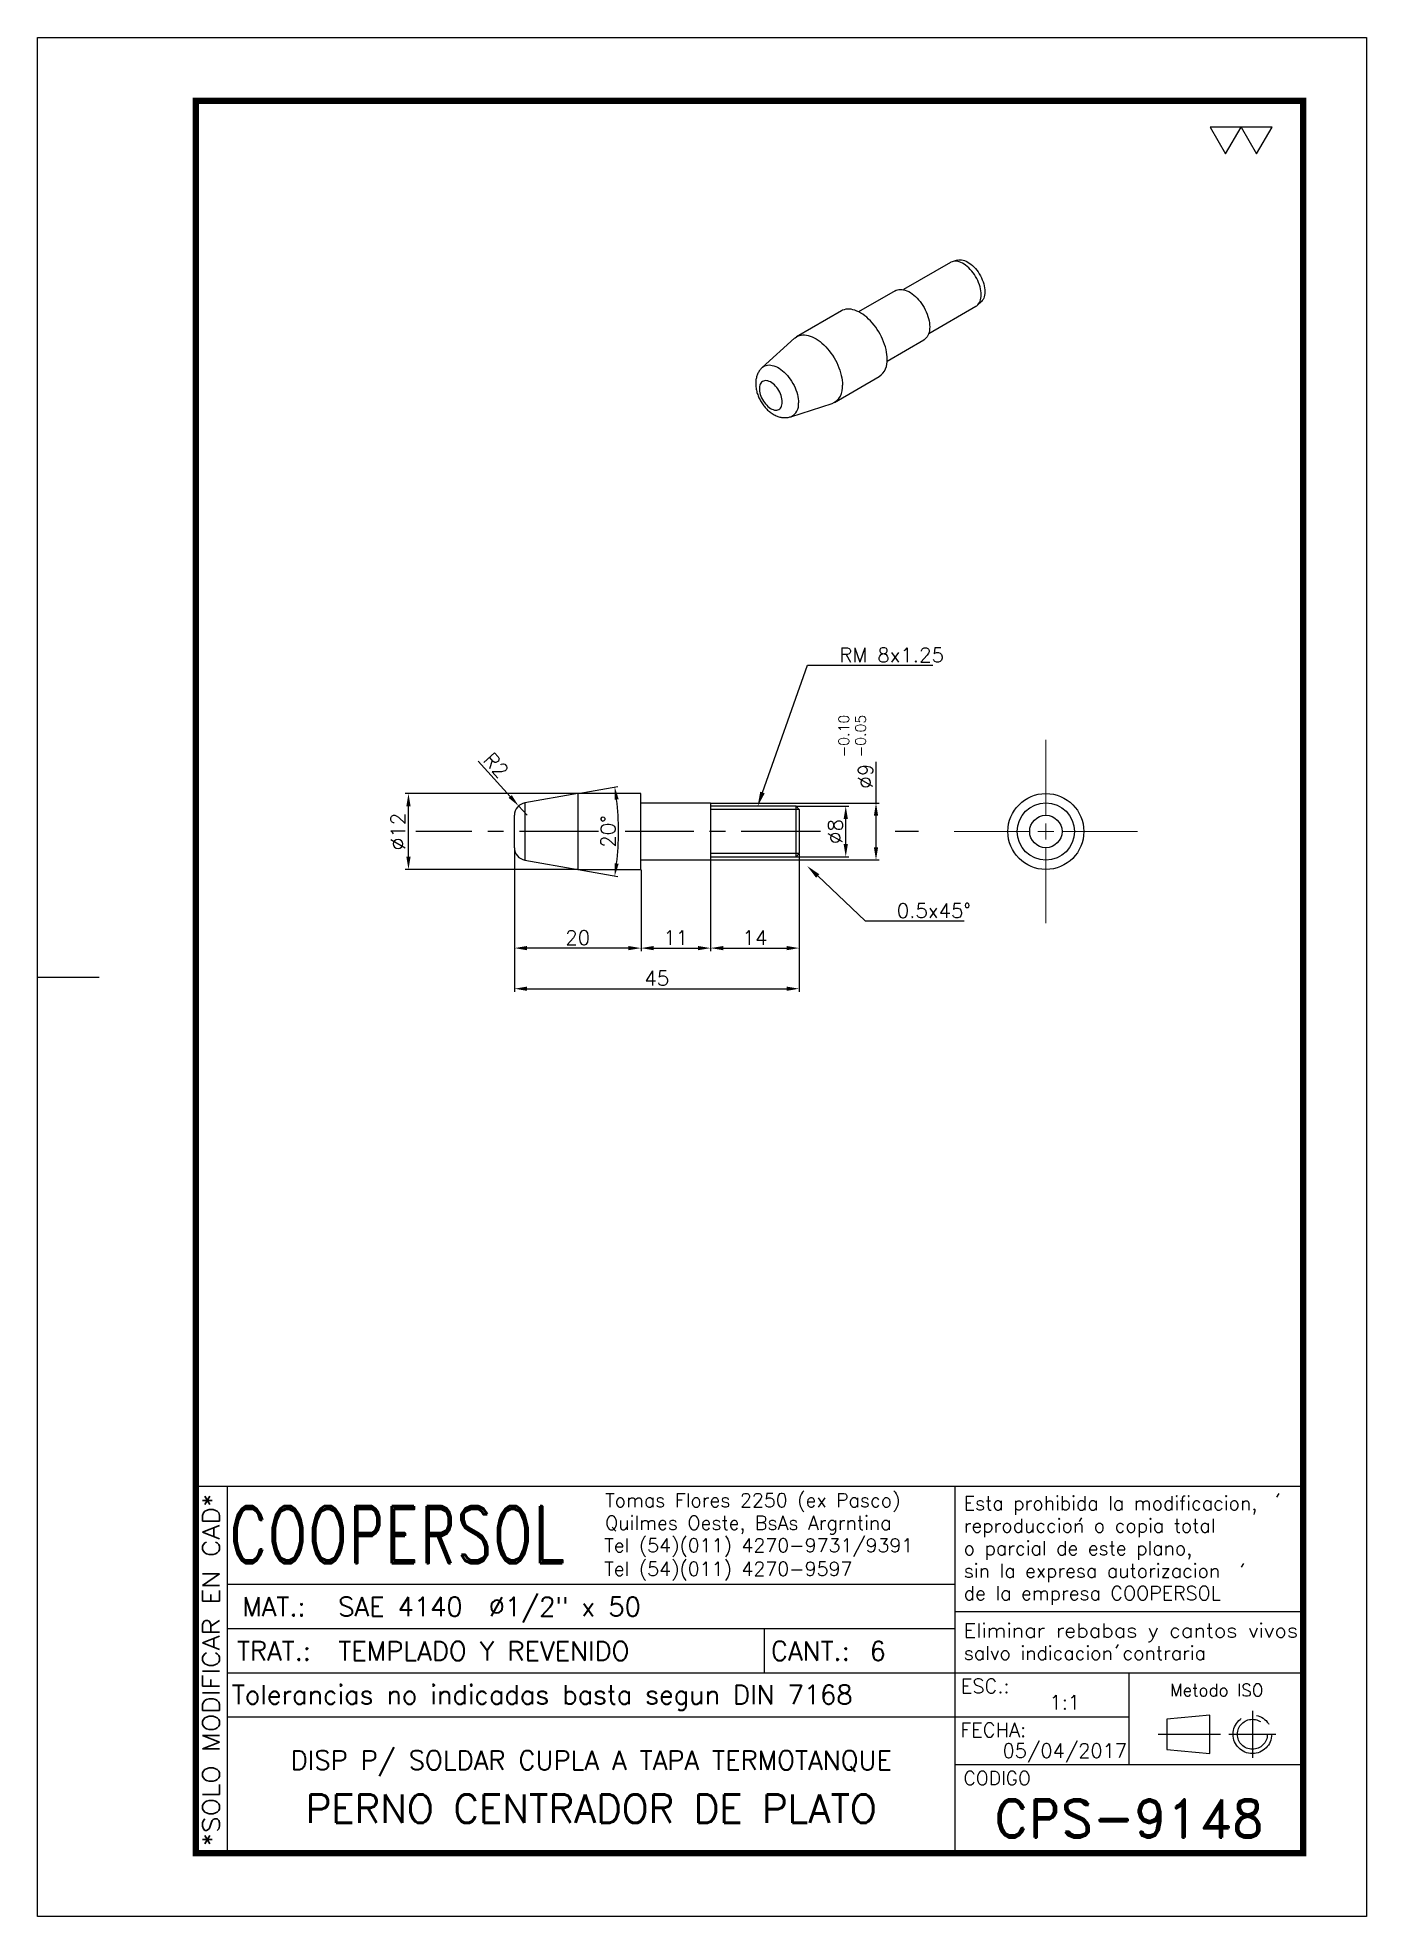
# Model space of a CAD drawing. Extents: x 0 to 3990, y 0 to 1744.
# Drawn here: x 1977 to 2187, y 297 to 594 of the extents above; entities that cross this region are included whole.
import ezdxf
from ezdxf import colors
from ezdxf.entities.mleader import LeaderData, LeaderLine
from ezdxf.enums import TextEntityAlignment as Align
from ezdxf.math import Vec2, Vec3

# ---------------------------------------------------------------- set-up
doc = ezdxf.new("R2010")
doc.units = 0
doc.header["$LTSCALE"] = 10
doc.header["$MEASUREMENT"] = 0
doc.linetypes.add('CENTER', pattern=[2, 1.25, -0.25, 0.25, -0.25])
doc.layers.get('0').update_dxf_attribs({"linetype": 'CONTINUOUS'})
doc.layers.get('DEFPOINTS').update_dxf_attribs({"linetype": 'CONTINUOUS'})
for name, color, linetype in [('0-CO', 3, 'CONTINUOUS'), ('1', 1, 'CENTER'), ('CL', 1, 'CENTER'), ('CO', 3, 'CONTINUOUS'), ('FI', 1, 'CONTINUOUS')]:
    doc.layers.add(name, color=color, linetype=linetype)
doc.styles.add('ROMAND', font='ROMAND')
doc.styles.add('ROMANS', font='ROMANS.SHX')
doc.dimstyles.new('1', dxfattribs={"dimtxt": 2.3, "dimasz": 2, "dimexe": 0.5, "dimexo": 0.0625, "dimgap": 0.5, "dimtad": 1, "dimdec": 4, "dimdsep": 46, "dimtxsty": 'ROMANS', "dimcen": -2, "dimclrt": 7, "dimadec": 0, "dimazin": 0, "dimtfac": 0.869565, "dimtdec": 4, "dimtmove": 0, "dimatfit": 3, "dimfxl": 1, "dimtolj": 1, "dimarcsym": 0})

msp = doc.modelspace()

# ---------------------------------------------------------------- blocks, each defined once
blk = doc.blocks.new('SW_CENTERMARKSYMBOL_0')
at = {"color": 0, "linetype": 'Continuous', "lineweight": 0}
for p, q in [((0, 5), (0, 29)), ((-5, 0), (-29, 0)), ((0, 0), (-2.5, 0)), ((0, 0), (0, 2.5)), ((0, 0), (0, -2.5)), ((0, 0), (2.5, 0)), ((5, 0), (29, 0)), ((0, -5), (0, -29))]:
    blk.add_line(p, q, dxfattribs=at)
blk = doc.blocks.new('A4G')
blk.add_line((0, 148.5), (9.75, 148.5))
blk.add_lwpolyline([(0, 297), (210, 297), (210, 0), (0, 0)], close=True)
at = {"const_width": 1}
blk.add_lwpolyline([(25, 287), (200, 287), (200, 10), (25, 10)], close=True, dxfattribs=at)
blk = doc.blocks.new('COOPERSOLROT-02')
for p, q in [((0, 58), (175, 58)), ((0, 0), (0, 58)), ((5, 0), (5, 58)), ((120, 0), (120, 58)), ((175, 0), (175, 58)), ((5, 42.5), (120, 42.5)), ((120, 38.19), (175, 38.19)), ((5, 35.5), (120, 35.5)), ((89.89, 28.5), (89.89, 35.5)), ((5, 28.5), (175, 28.5)), ((147.5, 14), (147.5, 28.5)), ((147.5, 21.5), (5, 21.5)), ((120, 14), (175, 14)), ((0, 0), (175, 0))]:
    blk.add_line(p, q)
at = {"color": 1, "linetype": 'CENTER'}
blk.add_line((166.98, 22.51), (166.98, 15.06), dxfattribs=at)
for points in [[(152.09, 18.79), (161.93, 18.79)], [(163.26, 18.79), (170.71, 18.79)]]:
    blk.add_lwpolyline(points, dxfattribs=at)
at = {"layer": '1'}
for points in [[(170.85, 56.26), (171.21, 56.85)], [(139.66, 52.43), (140.02, 53.02)], [(165.28, 45.22), (165.64, 45.81)], [(145.46, 32.42), (145.82, 33.01)]]:
    blk.add_lwpolyline(points, dxfattribs=at)
blk.add_lwpolyline([(160.25, 18.79), (160.25, 21.83), (153.47, 21.16), (153.47, 16.41), (160.25, 15.74)], close=True, dxfattribs=at)
for radius in [3.05, 2.37]:
    blk.add_circle((166.98, 18.79), radius, dxfattribs=at)
at = {"style": 'ROMANS', "width": 0.996387}
blk.add_text('*SOLO MODIFICAR EN CAD*', height=2.7, rotation=90, dxfattribs=at).set_placement((3.77, 1.09), (3.77, 56.81), align=Align.FIT)
at = {"style": 'ROMAND', "width": 0.75}
blk.add_text('COOPERSOL', height=9, dxfattribs=at).set_placement((5.26, 45.85))
at = {"style": 'ROMANS'}
for s, p in [('MAT.:', (7.32, 37.47)), ('TRAT.:', (6.5, 30.47)), ('CANT.:', (90.89, 30.47)), ('Tolerancias no indicadas basta segun DIN 7168', (5.7, 23.56))]:
    blk.add_text(s, height=3, dxfattribs=at).set_placement(p)
for tag, height, style, p in [('CONJUNTO', 2.3, 'ROMANS', (62.5, 17.5)), ('SUBCONJUNTO', 3, 'ROMANS', (62.5, 11.5)), ('DENOMINACION', 4.5, 'ROMANS', (62.5, 4.75)), ('COD-PLA', 6, 'ROMAND', (147.5, 5.5))]:
    blk.add_attdef(tag, text='', height=height, dxfattribs=dict(style=style)).set_placement(p, align=Align.MIDDLE)
at = {"layer": '1', "style": 'ROMANS'}
for s, height, p in [('Tomas Flores 2250 (ex Pasco)', 2.2, (64.69, 54.68)), ('Esta prohibida la modificacion,', 2.2, (121.36, 54.23)), ('Quilmes Oeste, BsAs Argrntina', 2.2, (64.69, 51.12)), ('reproduccion o copia total', 2.2, (121.36, 50.67)), ('Tel (54)(011) 4270-9731/9391', 2.2, (64.55, 47.56)), ('o parcial de este plano,', 2.2, (121.36, 47.11)), ('Tel (54)(011) 4270-9597', 2.2, (64.55, 43.83)), ('sin la expresa autorizacion ', 2.2, (121.36, 43.55)), ('de la empresa COOPERSOL', 2.2, (121.36, 39.99)), ('salvo indicacion contraria', 2.2, (121.36, 30.54)), ('ESC.:', 2.25, (120.89, 25.29)), ('FECHA:', 2.25, (120.81, 18.36)), ('CODIGO', 2.16, (121.33, 10.78))]:
    blk.add_text(s, height=height, dxfattribs=at).set_placement(p)
at = {"layer": '1', "style": 'ROMANS', "width": 0.96139}
blk.add_text('Eliminar rebabas y cantos vivos', height=2.2, dxfattribs=at).set_placement((121.34, 34.1), (174.21, 34.1), align=Align.FIT)
at = {"layer": '1', "style": 'ROMANS'}
blk.add_text('Metodo ISO', height=1.948, dxfattribs=at).set_placement((161.34, 25.77), align=Align.MIDDLE)
for tag, p in [('MAT', (22.51, 37.47)), ('TRAT', (22.51, 30.47)), ('CANT', (106.49, 30.47))]:
    blk.add_attdef(tag, p, '', height=3, dxfattribs=at)
for tag, p in [('ESC', (137.33, 22.73)), ('FECHA', (137.33, 15.06))]:
    blk.add_attdef(tag, text='', height=2.25, dxfattribs=at).set_placement(p, align=Align.CENTER)
blk = doc.blocks.new('*D105')
at = {"layer": 'CO', "color": 0, "lineweight": -2}
for p, q in [((2052.36, 465.88), (2052.36, 443.15)), ((2097.36, 464.94), (2097.36, 443.15)), ((2054.36, 443.65), (2095.36, 443.65))]:
    blk.add_line(p, q, dxfattribs=at)
at = {"layer": 'CO', "color": 0}
for points in [[(2054.36, 443.98), (2054.36, 443.31), (2052.36, 443.65)], [(2095.36, 443.98), (2095.36, 443.31), (2097.36, 443.65)]]:
    blk.add_solid(points, dxfattribs=at)
at = {"layer": 'DEFPOINTS', "color": 0}
for p in [(2052.36, 465.94), (2097.36, 465), (2097.36, 443.65)]:
    blk.add_point(p, dxfattribs=at)
at = {"layer": 'CO', "color": 7, "insert": (2074.86, 445.3), "char_height": 2.3, "attachment_point": 5, "style": 'ROMANS'}
blk.add_mtext('\\A1;45', dxfattribs=at)
blk = doc.blocks.new('*D106')
at = {"layer": 'CO', "color": 0, "lineweight": -2}
for p, q in [((2052.36, 465.82), (2052.36, 449.57)), ((2072.36, 462.44), (2072.36, 449.57)), ((2070.36, 450.07), (2054.36, 450.07))]:
    blk.add_line(p, q, dxfattribs=at)
at = {"layer": 'CO', "color": 0}
for points in [[(2054.36, 450.4), (2054.36, 449.73), (2052.36, 450.07)], [(2070.36, 450.4), (2070.36, 449.73), (2072.36, 450.07)]]:
    blk.add_solid(points, dxfattribs=at)
at = {"layer": 'DEFPOINTS', "color": 0}
for p in [(2052.36, 465.88), (2072.36, 462.5), (2052.36, 450.07)]:
    blk.add_point(p, dxfattribs=at)
at = {"layer": 'CO', "color": 7, "insert": (2062.36, 451.72), "char_height": 2.3, "attachment_point": 5, "style": 'ROMANS'}
blk.add_mtext('\\A1;20', dxfattribs=at)
blk = doc.blocks.new('*D107')
at = {"layer": 'CO', "color": 0, "lineweight": -2}
for p, q in [((2083.36, 463.94), (2083.36, 449.57)), ((2072.36, 462.44), (2072.36, 449.57)), ((2074.36, 450.07), (2081.36, 450.07))]:
    blk.add_line(p, q, dxfattribs=at)
at = {"layer": 'CO', "color": 0}
for points in [[(2074.36, 450.4), (2074.36, 449.73), (2072.36, 450.07)], [(2081.36, 450.4), (2081.36, 449.73), (2083.36, 450.07)]]:
    blk.add_solid(points, dxfattribs=at)
at = {"layer": 'DEFPOINTS', "color": 0}
for p in [(2083.36, 464), (2072.36, 462.5), (2083.36, 450.07)]:
    blk.add_point(p, dxfattribs=at)
at = {"layer": 'CO', "color": 7, "insert": (2077.86, 451.72), "char_height": 2.3, "attachment_point": 5, "style": 'ROMANS'}
blk.add_mtext('\\A1;11', dxfattribs=at)
blk = doc.blocks.new('*D108')
at = {"layer": 'CO', "color": 0, "lineweight": -2}
for p, q in [((2083.36, 463.94), (2083.36, 449.57)), ((2097.36, 464.94), (2097.36, 449.57)), ((2085.36, 450.07), (2095.36, 450.07))]:
    blk.add_line(p, q, dxfattribs=at)
at = {"layer": 'CO', "color": 0}
for points in [[(2085.36, 450.4), (2085.36, 449.73), (2083.36, 450.07)], [(2095.36, 450.4), (2095.36, 449.73), (2097.36, 450.07)]]:
    blk.add_solid(points, dxfattribs=at)
at = {"layer": 'DEFPOINTS', "color": 0}
for p in [(2083.36, 464), (2097.36, 465), (2097.36, 450.07)]:
    blk.add_point(p, dxfattribs=at)
at = {"layer": 'CO', "color": 7, "insert": (2090.36, 451.72), "char_height": 2.3, "attachment_point": 5, "style": 'ROMANS'}
blk.add_mtext('\\A1;14', dxfattribs=at)
blk = doc.blocks.new('*D109')
at = {"layer": 'CO', "color": 0, "lineweight": -2}
for p, q in [((2109.5, 473), (2109.5, 479.5)), ((2083.42, 473), (2110, 473)), ((2109.5, 466), (2109.5, 471)), ((2083.42, 464), (2110, 464))]:
    blk.add_line(p, q, dxfattribs=at)
at = {"layer": 'CO', "color": 0}
for points in [[(2109.16, 471), (2109.83, 471), (2109.5, 473)], [(2109.16, 466), (2109.83, 466), (2109.5, 464)]]:
    blk.add_solid(points, dxfattribs=at)
at = {"layer": 'DEFPOINTS', "color": 0}
for p in [(2083.36, 473), (2109.5, 473), (2083.36, 464)]:
    blk.add_point(p, dxfattribs=at)
at = {"layer": 'CO', "color": 7, "insert": (2107.85, 477.25), "char_height": 2.3, "attachment_point": 5, "rotation": 90, "style": 'ROMANS'}
blk.add_mtext('\\A1;%%C9', dxfattribs=at)
blk = doc.blocks.new('*D110')
at = {"layer": 'CO', "color": 0, "lineweight": -2}
for p, q in [((2096.92, 472.5), (2105.22, 472.5)), ((2104.72, 466.5), (2104.72, 470.5)), ((2096.92, 464.5), (2105.22, 464.5))]:
    blk.add_line(p, q, dxfattribs=at)
at = {"layer": 'CO', "color": 0}
for points in [[(2104.38, 470.5), (2105.05, 470.5), (2104.72, 472.5)], [(2104.38, 466.5), (2105.05, 466.5), (2104.72, 464.5)]]:
    blk.add_solid(points, dxfattribs=at)
at = {"layer": 'DEFPOINTS', "color": 0}
for p in [(2096.86, 472.5), (2104.72, 472.5), (2096.86, 464.5)]:
    blk.add_point(p, dxfattribs=at)
at = {"layer": 'CO', "color": 7, "insert": (2103.07, 468.5), "char_height": 2.3, "attachment_point": 5, "rotation": 90, "style": 'ROMANS'}
blk.add_mtext('\\A1;%%C8', dxfattribs=at)
blk = doc.blocks.new('*D111')
at = {"layer": 'CO', "color": 0, "lineweight": -2}
for p, q in [((2062.3, 474.5), (2035.11, 474.5)), ((2035.61, 464.5), (2035.61, 472.5)), ((2062.3, 462.5), (2035.11, 462.5))]:
    blk.add_line(p, q, dxfattribs=at)
at = {"layer": 'CO', "color": 0}
for points in [[(2035.28, 472.5), (2035.95, 472.5), (2035.61, 474.5)], [(2035.28, 464.5), (2035.95, 464.5), (2035.61, 462.5)]]:
    blk.add_solid(points, dxfattribs=at)
at = {"layer": 'DEFPOINTS', "color": 0}
for p in [(2035.61, 474.5), (2062.36, 474.5), (2062.36, 462.5)]:
    blk.add_point(p, dxfattribs=at)
at = {"layer": 'CO', "color": 7, "insert": (2033.96, 468.5), "char_height": 2.3, "attachment_point": 5, "rotation": 90, "style": 'ROMANS'}
blk.add_mtext('\\A1;%%C12', dxfattribs=at)
blk = doc.blocks.new('*D112')
at = {"layer": 'CO', "color": 0, "lineweight": -2}
for p, q in [((2062.42, 474.51), (2068.7, 475.62)), ((2062.42, 462.49), (2068.7, 461.38))]:
    blk.add_line(p, q, dxfattribs=at)
blk.add_arc((2028.33, 468.5), 40.49, 352.8301, 7.1699, dxfattribs=at)
at = {"layer": 'CO', "color": 0}
for points in [[(2068.18, 473.5), (2068.84, 473.6), (2068.21, 475.53)], [(2068.84, 463.4), (2068.18, 463.49), (2068.21, 461.47)]]:
    blk.add_solid(points, dxfattribs=at)
at = {"layer": 'DEFPOINTS', "color": 0}
for p in [(2054.01, 473.03), (2062.36, 474.5), (2054.01, 463.97), (2068.76, 466.14), (2062.36, 462.5)]:
    blk.add_point(p, dxfattribs=at)
at = {"layer": 'CO', "color": 7, "insert": (2067.17, 468.5), "char_height": 2.3, "attachment_point": 5, "rotation": 90, "style": 'ROMANS'}
blk.add_mtext('\\A1;20°', dxfattribs=at)
blk = doc.blocks.new('*D113')
at = {"layer": 'CO', "color": 0, "lineweight": -2}
for p, q in [((2046.65, 479.64), (2051.68, 474.03)), ((2054.36, 471.06), (2053.02, 472.54))]:
    blk.add_line(p, q, dxfattribs=at)
at = {"layer": 'CO', "color": 0}
blk.add_solid([(2051.93, 474.26), (2051.44, 473.81), (2053.02, 472.54)], dxfattribs=at)
at = {"layer": 'DEFPOINTS', "color": 0}
for p in [(2053.02, 472.54), (2054.36, 471.06)]:
    blk.add_point(p, dxfattribs=at)
at = {"layer": 'CO', "color": 7, "insert": (2049.45, 478.98), "char_height": 2.3, "attachment_point": 5, "rotation": 311.9489, "style": 'ROMANS'}
blk.add_mtext('\\A1;R2', dxfattribs=at)
blk = doc.blocks.new('TOL')
at = {"layer": '0-CO', "style": 'ROMANS'}
for tag, p in [('TOLSUP', (2.34, 3.94)), ('TOLINF', (2.34, 1.29))]:
    blk.add_attdef(tag, p, '', height=1.64, dxfattribs=at)

# ---------------------------------------------------------------- dimensions: what is measured, and where the dimension line sits
at = {"layer": 'CO'}
dim = msp.add_radius_dim(center=(2054.35797, 471.05749), mpoint=(2053.02104, 472.54497), dimstyle='1', dxfattribs=at)
dim.commit()
dim.dimension.update_dxf_attribs({"geometry": '*D113', "text_midpoint": (2048.2256, 477.8804), "dimtype": 164})
dim = msp.add_linear_dim(base=(2109.49608, 472.99896), p1=(2083.35797, 463.99896), p2=(2083.35797, 472.99896), angle=90, text='%%C<>', dimstyle='1', dxfattribs=at)
dim.commit()
dim.dimension.update_dxf_attribs({"geometry": '*D109', "text_midpoint": (2109.49608, 477.25134), "dimtype": 160})
dim = msp.add_angular_dim_2l(base=(2068.75571, 466.14444), line1=((2054.01068, 463.97081), (2062.35797, 462.49896)), line2=((2062.35797, 474.49896), (2054.01068, 473.0271)), dimstyle='1', dxfattribs=at)
dim.commit()
dim.dimension.update_dxf_attribs({"geometry": '*D112', "text_midpoint": (2067.17422, 468.49896)})
for base, p1, p2, picture, middle in [((2035.61302, 474.49896), (2062.35797, 462.49896), (2062.35797, 474.49896), '*D111', (2033.96302, 468.49896)), ((2104.71653, 472.49896), (2096.85797, 464.49896), (2096.85797, 472.49896), '*D110', (2103.06653, 468.49896))]:
    dim = msp.add_linear_dim(base=base, p1=p1, p2=p2, angle=90, text='%%C<>', dimstyle='1', dxfattribs=at)
    dim.commit()
    dim.dimension.update_dxf_attribs({"geometry": picture, "text_midpoint": middle})
for base, p1, p2, picture, middle in [((2097.35797, 443.64783), (2052.35797, 465.94042), (2097.35797, 464.99896), '*D105', (2074.85797, 445.29783)), ((2052.35797, 450.06596), (2072.35797, 462.49896), (2052.35797, 465.87792), '*D106', (2062.35797, 451.71596)), ((2083.35797, 450.06596), (2072.35797, 462.49896), (2083.35797, 463.99896), '*D107', (2077.85797, 451.71596)), ((2097.35797, 450.06596), (2083.35797, 463.99896), (2097.35797, 464.99896), '*D108', (2090.35797, 451.71596))]:
    dim = msp.add_linear_dim(base=base, p1=p1, p2=p2, dimstyle='1', dxfattribs=at)
    dim.commit()
    dim.dimension.update_dxf_attribs({"geometry": picture, "text_midpoint": middle})

# ---------------------------------------------------------------- linework, layer by layer
for p, q in [((2062.35797, 474.49896), (2054.01068, 473.0271)), ((2072.35797, 474.49896), (2062.35797, 474.49896)), ((2062.35797, 474.49896), (2062.35797, 468.49896)), ((2072.35797, 468.49896), (2072.35797, 474.49896)), ((2083.35797, 472.99896), (2072.35797, 472.99896)), ((2083.35797, 472.99896), (2083.35797, 463.99896)), ((2096.85797, 472.49896), (2083.35797, 472.49896)), ((2096.85797, 472.49896), (2097.35797, 471.99896)), ((2052.35797, 468.49896), (2052.35797, 471.05749)), ((2097.35797, 471.99896), (2097.35797, 464.99896)), ((2052.35797, 465.94042), (2052.35797, 468.49896)), ((2062.35797, 468.49896), (2062.35797, 462.49896)), ((2072.35797, 462.49896), (2072.35797, 468.49896)), ((2054.01068, 463.97081), (2062.35797, 462.49896)), ((2072.35797, 463.99896), (2083.35797, 463.99896)), ((2083.35797, 464.49896), (2096.85797, 464.49896)), ((2097.35797, 464.99896), (2096.85797, 464.49896)), ((2062.35797, 462.49896), (2072.35797, 462.49896))]:
    msp.add_line(p, q)
for radius in [6, 4.52815, 2.55853]:
    msp.add_circle((2136.34146, 468.49896), radius)
for centre, start, end in [((2054.35797, 471.05749), 100, 180), ((2054.35797, 465.94042), 180, 260)]:
    msp.add_arc(centre, 2, start, end)
at = {"layer": 'CL'}
for p, q in [((2065.65187, 468.49896), (2036.76603, 468.49896)), ((2100.70324, 468.49896), (2069.84713, 468.49896)), ((2116.23852, 468.49896), (2112.54891, 468.49896))]:
    msp.add_line(p, q, dxfattribs=at)
at = {"layer": 'CO'}
for points in [[(2164.74912, 575.60654), (2167.19327, 579.83994), (2162.30497, 579.83994)], [(2169.63743, 575.60654), (2172.08158, 579.83994), (2167.19327, 579.83994)]]:
    msp.add_lwpolyline(points, close=True, dxfattribs=at)
at = {"layer": 'FI'}
for p, q in [((2121.28574, 558.45525), (2113.83132, 554.1519)), ((2122.33434, 558.82253), (2121.55075, 558.57219)), ((2112.55048, 553.98982), (2106.75678, 550.64519)), ((2104.02237, 550.79865), (2096.9513, 546.71661)), ((2117.831, 547.22351), (2125.28542, 551.52685)), ((2125.51921, 551.69787), (2126.12786, 552.25124)), ((2096.6006, 546.46009), (2091.52007, 541.84092)), ((2111.25642, 542.85075), (2117.05012, 546.19538)), ((2102.95081, 536.32402), (2110.02188, 540.40606)), ((2096.01251, 534.05894), (2102.55329, 536.14861)), ((2054.01068, 473.0271), (2054.01068, 468.49896)), ((2096.85797, 464.49896), (2096.85797, 472.49896)), ((2097.35797, 471.99896), (2083.35797, 471.99896)), ((2054.01068, 468.49896), (2054.01068, 463.97081)), ((2097.35797, 464.99896), (2083.35797, 464.99896))]:
    msp.add_line(p, q, dxfattribs=at)
at = {"layer": 'FI', "flags": 128}
for points in [[(2125.28542, 551.52685), (2125.41559, 551.61249), (2125.57382, 551.75027), (2125.71364, 551.91415), (2125.8339, 552.1028), (2125.93365, 552.3147), (2126.01208, 552.54816), (2126.06855, 552.80128), (2126.10262, 553.07203), (2126.11401, 553.35823), (2126.10262, 553.65758), (2126.06855, 553.96767), (2126.01208, 554.286), (2125.93365, 554.61), (2125.8339, 554.93707), (2125.71364, 555.26457), (2125.57382, 555.58988), (2125.41559, 555.91036), (2125.2402, 556.22344), (2125.04907, 556.5266), (2124.84375, 556.81739), (2124.62588, 557.09348), (2124.39722, 557.35264), (2124.15961, 557.59279), (2123.91496, 557.81199), (2123.66525, 558.00848), (2123.41248, 558.18067), (2123.15868, 558.32718), (2122.90591, 558.44683), (2122.6562, 558.53866), (2122.41155, 558.60192), (2122.17394, 558.63612), (2121.94528, 558.64096), (2121.72741, 558.61642), (2121.52208, 558.56268), (2121.33096, 558.48019), (2121.28574, 558.45525)], [(2122.33434, 558.82253), (2122.36332, 558.83143), (2122.56935, 558.87547), (2122.78752, 558.88985), (2123.01598, 558.87445), (2123.25277, 558.8294), (2123.49587, 558.75508), (2123.74322, 558.65214), (2123.99269, 558.52144), (2124.24216, 558.3641), (2124.4895, 558.18148), (2124.7326, 557.97511), (2124.96939, 557.74677), (2125.19785, 557.49839), (2125.41602, 557.23211), (2125.62206, 556.9502), (2125.81419, 556.65505), (2125.99078, 556.34918), (2126.15032, 556.03522), (2126.29146, 555.71582), (2126.41298, 555.39373), (2126.51385, 555.07168), (2126.59322, 554.75243), (2126.65039, 554.43869), (2126.6849, 554.13315), (2126.69643, 553.83842), (2126.6849, 553.557), (2126.65039, 553.29129), (2126.59322, 553.04357), (2126.51385, 552.81595), (2126.41298, 552.61037), (2126.29146, 552.42858), (2126.15032, 552.27214), (2126.12786, 552.25124)], [(2112.55048, 553.98982), (2112.69804, 554.0645), (2112.90819, 554.13913), (2113.13196, 554.1846), (2113.36776, 554.20059), (2113.61388, 554.18698), (2113.86854, 554.14386), (2114.12992, 554.07156), (2114.39613, 553.9706), (2114.66525, 553.84169), (2114.93534, 553.68576), (2115.20447, 553.50395), (2115.47068, 553.29756), (2115.73205, 553.06808), (2115.98672, 552.81716), (2116.23284, 552.54661), (2116.46863, 552.25838), (2116.69241, 551.95454), (2116.90255, 551.63729), (2117.09755, 551.30891), (2117.27599, 550.97177), (2117.4366, 550.62829), (2117.57821, 550.28095), (2117.69981, 549.93225), (2117.80052, 549.58471), (2117.87961, 549.24083), (2117.93651, 548.90309), (2117.97082, 548.57391), (2117.98228, 548.25568), (2117.97082, 547.95069), (2117.93651, 547.66112), (2117.87961, 547.38908), (2117.80052, 547.13651), (2117.69981, 546.90525), (2117.57821, 546.69694), (2117.4366, 546.51311), (2117.27599, 546.35506), (2117.09755, 546.22394), (2117.05012, 546.19538)], [(2111.26476, 543.15313), (2111.25318, 543.52164), (2111.21848, 543.90152), (2111.16087, 544.29068), (2111.08065, 544.68701), (2110.97827, 545.08833), (2110.85428, 545.49247), (2110.70936, 545.8972), (2110.5443, 546.30033), (2110.36, 546.69964), (2110.15747, 547.09296), (2109.93782, 547.47814), (2109.70225, 547.85307), (2109.45203, 548.21571), (2109.18855, 548.56408), (2108.91323, 548.89627), (2108.62759, 549.21047), (2108.33317, 549.50496), (2108.0316, 549.77814), (2107.72451, 550.02852), (2107.41358, 550.25472), (2107.10052, 550.45551), (2106.78703, 550.62979), (2106.47483, 550.77662), (2106.16561, 550.89518), (2105.86107, 550.98484), (2105.56287, 551.0451), (2105.27264, 551.07563), (2104.99197, 551.07627), (2104.72239, 551.04702), (2104.46536, 550.98803), (2104.2223, 550.89962), (2104.02237, 550.79865)], [(2096.6006, 546.46009), (2096.71223, 546.55461), (2096.92346, 546.70024), (2097.15123, 546.81758), (2097.39429, 546.90599), (2097.65132, 546.96498), (2097.9209, 546.99423), (2098.20158, 546.99359), (2098.4918, 546.96306), (2098.79, 546.9028), (2099.09454, 546.81314), (2099.40376, 546.69457), (2099.71596, 546.54775), (2100.02945, 546.37347), (2100.34252, 546.17268), (2100.65344, 545.94648), (2100.96053, 545.6961), (2101.2621, 545.42292), (2101.55652, 545.12843), (2101.84216, 544.81423), (2102.11748, 544.48204), (2102.38096, 544.13367), (2102.63118, 543.77103), (2102.86675, 543.3961), (2103.0864, 543.01092), (2103.28893, 542.6176), (2103.47323, 542.21829), (2103.63829, 541.81516), (2103.78321, 541.41043), (2103.9072, 541.00629), (2104.00958, 540.60497), (2104.0898, 540.20864), (2104.14742, 539.81948), (2104.18211, 539.4396), (2104.1937, 539.07109)], [(2091.52007, 541.84092), (2091.55745, 541.87383), (2091.73701, 542.00577), (2091.93322, 542.10966), (2092.14468, 542.18475), (2092.36986, 542.23051), (2092.60713, 542.2466), (2092.85478, 542.2329), (2093.11104, 542.18952), (2093.37406, 542.11677), (2093.64193, 542.01517), (2093.91273, 541.88545), (2094.18452, 541.72855), (2094.45532, 541.5456), (2094.7232, 541.33792), (2094.98621, 541.10701), (2095.24247, 540.85452), (2095.49013, 540.58227), (2095.7274, 540.29224), (2095.95257, 539.9865), (2096.16403, 539.66727), (2096.36024, 539.33683), (2096.53981, 538.99758), (2096.70142, 538.65195), (2096.84391, 538.30244), (2096.96627, 537.95156), (2097.06761, 537.60185), (2097.14719, 537.25582), (2097.20445, 536.91596), (2097.23897, 536.58473), (2097.25051, 536.26451)], [(2094.68914, 536.39387), (2094.67735, 536.63883), (2094.64213, 536.8942), (2094.58393, 537.15667), (2094.50352, 537.42281), (2094.40195, 537.68915), (2094.28053, 537.95222), (2094.14086, 538.20858), (2093.98474, 538.45491), (2093.81423, 538.68799), (2093.63154, 538.90477), (2093.43905, 539.10243), (2093.23927, 539.2784), (2093.03481, 539.43038), (2092.82833, 539.55639), (2092.62252, 539.65479), (2092.42007, 539.72429), (2092.22361, 539.76399), (2092.03571, 539.77337), (2091.85882, 539.75231), (2091.69524, 539.70108), (2091.54711, 539.62036), (2091.41635, 539.51118), (2091.30467, 539.37499), (2091.21353, 539.21354), (2091.14412, 539.02895), (2091.09733, 538.82363), (2091.07378, 538.60024), (2091.07378, 538.36171), (2091.09733, 538.11114), (2091.14412, 537.85179), (2091.21353, 537.58706), (2091.30467, 537.32038), (2091.41635, 537.05525), (2091.54711, 536.7951), (2091.69524, 536.54334), (2091.85882, 536.30325), (2092.03571, 536.07796), (2092.22361, 535.87039), (2092.42007, 535.68327), (2092.62252, 535.51903), (2092.82833, 535.37981), (2093.03481, 535.26742), (2093.23927, 535.18333), (2093.43905, 535.12864), (2093.63154, 535.10406), (2093.81423, 535.10991), (2093.98474, 535.14612), (2094.14086, 535.2122), (2094.28053, 535.30731), (2094.40195, 535.43019), (2094.50352, 535.57926), (2094.58393, 535.75256), (2094.64213, 535.94783), (2094.67735, 536.16254), (2094.68914, 536.39387)]]:
    msp.add_lwpolyline(points, dxfattribs=at)
at = {"layer": 'FI'}
for centre, radius, start, end in [((2108.2221, 542.87506), 3.05535, 306.0903343, 5.2218461), ((2101.45063, 538.68916), 2.76952, 293.4619782, 7.9266073), ((2095.19469, 535.96822), 2.07706, 293.1874713, 8.2011143)]:
    msp.add_arc(centre, radius, start, end, dxfattribs=at)
msp.add_open_spline([(2091.515, 541.83591), (2091.44808, 541.77142), (2091.31271, 541.64095), (2091.13428, 541.42057), (2090.97419, 541.18306), (2090.83597, 540.92908), (2090.71952, 540.66001), (2090.62542, 540.37631), (2090.5542, 540.07857), (2090.50655, 539.76741), (2090.48322, 539.44393), (2090.48488, 539.1099), (2090.51185, 538.76787), (2090.56394, 538.42107), (2090.64039, 538.07294), (2090.74002, 537.72662), (2090.86155, 537.3846), (2091.00375, 537.04882), (2091.16556, 536.72088), (2091.34605, 536.40221), (2091.54445, 536.09424), (2091.76009, 535.7984), (2091.99244, 535.51618), (2092.24115, 535.24914), (2092.5059, 534.99906), (2092.78625, 534.76808), (2093.0814, 534.55879), (2093.38962, 534.37435), (2093.69733, 534.22331), (2093.99953, 534.10517), (2094.29195, 534.01787), (2094.58338, 533.95727), (2094.87245, 533.92321), (2095.16807, 533.91478), (2095.46783, 533.93597), (2095.75199, 533.98241), (2095.92793, 534.03563), (2096.00637, 534.05936)], degree=3, knots=[0, 0, 0, 0, 0.0249291346, 0.0504275754, 0.0760776222, 0.1019978931, 0.1283103017, 0.1551340424, 0.1825737807, 0.2107009612, 0.2395304154, 0.2690010103, 0.2989751508, 0.3292674469, 0.3596699001, 0.3900340772, 0.4203024988, 0.4504694578, 0.4805652974, 0.5106425846, 0.5407663719, 0.5709876101, 0.6013751842, 0.6319969375, 0.6629069463, 0.6941305231, 0.7256422612, 0.7573215573, 0.7889169604, 0.8169356852, 0.8443119076, 0.8710423309, 0.8971781843, 0.9227995458, 0.9507036767, 0.9780249365, 1, 1, 1, 1], dxfattribs=at)

# ---------------------------------------------------------------- block references
msp.add_blockref('A4G', (1977, 297))
at = {"xscale": 0.5, "yscale": 0.5, "zscale": 0.5}
msp.add_blockref('SW_CENTERMARKSYMBOL_0', (2136.34146, 468.49896), dxfattribs=at)
ref = msp.add_blockref('COOPERSOLROT-02', (2002, 307))
ref.add_attrib('COD-PLA', 'CPS-9148', dxfattribs={"height": 6, "style": 'ROMAND'}).set_placement((2149.5, 312.5), align=Align.MIDDLE)
ref.add_attrib('FECHA', '05/04/2017', dxfattribs={"layer": '1', "height": 2.25, "style": 'ROMANS'}).set_placement((2139.33468, 322.061), align=Align.CENTER)
ref.add_attrib('MAT', 'SAE 4140  %%c1/2" x 50', (2024.50529, 344.46815), dxfattribs={"layer": '1', "height": 3, "style": 'ROMANS'})
ref.add_attrib('TRAT', 'TEMPLADO Y REVENIDO', (2024.50529, 337.46815), dxfattribs={"layer": '1', "height": 3, "style": 'ROMANS'})
ref.add_attrib('ESC', '1:1', dxfattribs={"layer": '1', "height": 2.25, "style": 'ROMANS'}).set_placement((2139.33468, 329.72855), align=Align.CENTER)
ref.add_attrib('CANT', '6', (2108.49059, 337.46815), dxfattribs={"layer": '1', "height": 3, "style": 'ROMANS'})
ref.add_attrib('DENOMINACION', 'PERNO CENTRADOR DE PLATO', dxfattribs={"height": 4.5, "style": 'ROMANS'}).set_placement((2064.5, 314.03781), align=Align.MIDDLE)
ref.add_attrib('SUBCONJUNTO', 'DISP P/ SOLDAR CUPLA A TAPA TERMOTANQUE', dxfattribs={"height": 3, "style": 'ROMANS'}).set_placement((2064.5, 321.47785), align=Align.MIDDLE)
at = {"layer": 'CO', "rotation": 90}
msp.add_blockref('TOL', (2109.17579, 477.87531), dxfattribs=at).add_auto_attribs({'TOLINF': '-0.05', 'TOLSUP': '-0.10'})

msp.set_redraw_order([(e.dxf.handle, doc.entitydb.next_handle()) for e in msp.query("TEXT MTEXT ATTDEF DIMENSION ARC_DIMENSION")])  # texts and dimensions are drawn at this point

# ---------------------------------------------------------------- leaders
at = {"layer": 'CO'}
ml = msp.add_multileader_mtext('Standard', dxfattribs=at)
ml.set_content('RM 8x1.25', color=7, style='ROMANS')
ml.set_leader_properties(color=256, linetype='ByLayer', lineweight=-1)
ml.build(insert=Vec2(0, 0))
ml.multileader.update_dxf_attribs({"text_left_attachment_type": 6, "text_right_attachment_type": 5, "dogleg_length": 4, "arrow_head_size": 2.3})
ctx = ml.context
ctx.base_point, ctx.char_height, ctx.arrow_head_size, ctx.landing_gap_size, ctx.plane_origin = Vec3(2102.68801, 494.79448), 2.3, 2.3, 1, Vec3(2090.79105, 472.49896)
ctx.left_attachment, ctx.right_attachment = 6, 5
notes = []
notes.append((ctx, [(0, (1, 1, 0), (2098.68801, 494.79448), (1, 0), 4, [(0, [(2090.79105, 472.49896)], 0, [])])]))
ctx.mtext.insert, ctx.mtext.flow_direction = Vec3(2103.68801, 497.55448), 5
ml = msp.add_multileader_mtext('Standard', dxfattribs=at)
ml.set_content('0.5x45%%D', color=7, style='ROMANS')
ml.set_leader_properties(color=256, linetype='ByLayer', lineweight=-1)
ml.build(insert=Vec2(0, 0))
ml.multileader.update_dxf_attribs({"text_left_attachment_type": 6, "text_right_attachment_type": 5, "dogleg_length": 4, "arrow_head_size": 2.3})
ctx = ml.context
ctx.base_point, ctx.char_height, ctx.arrow_head_size, ctx.landing_gap_size, ctx.plane_origin = Vec3(2111.77524, 454.38225), 2.3, 2.3, 1, Vec3(2098.61401, 463.05166)
ctx.left_attachment, ctx.right_attachment = 6, 5
notes.append((ctx, [(0, (1, 1, 0), (2107.77524, 454.38225), (1, 0), 4, [(0, [(2098.61401, 463.05166)], 0, [])])]))
ctx.mtext.insert, ctx.mtext.flow_direction = Vec3(2112.77524, 457.14225), 5
for ctx, leaders in notes:
    for number, flags, end, landing, length, lines in leaders:
        leader = LeaderData()
        leader.index, (leader.has_last_leader_line, leader.has_dogleg_vector, leader.attachment_direction) = number, flags
        leader.last_leader_point, leader.dogleg_vector, leader.dogleg_length = Vec3(end), Vec3(landing), length
        for number, points, colour, breaks in lines:
            line = LeaderLine()
            line.index, line.vertices, line.color, line.breaks = number, Vec3.list(points), colors.encode_raw_color(colour), breaks
            leader.lines.append(line)
        ctx.leaders.append(leader)

doc.saveas('drawing.dxf')
